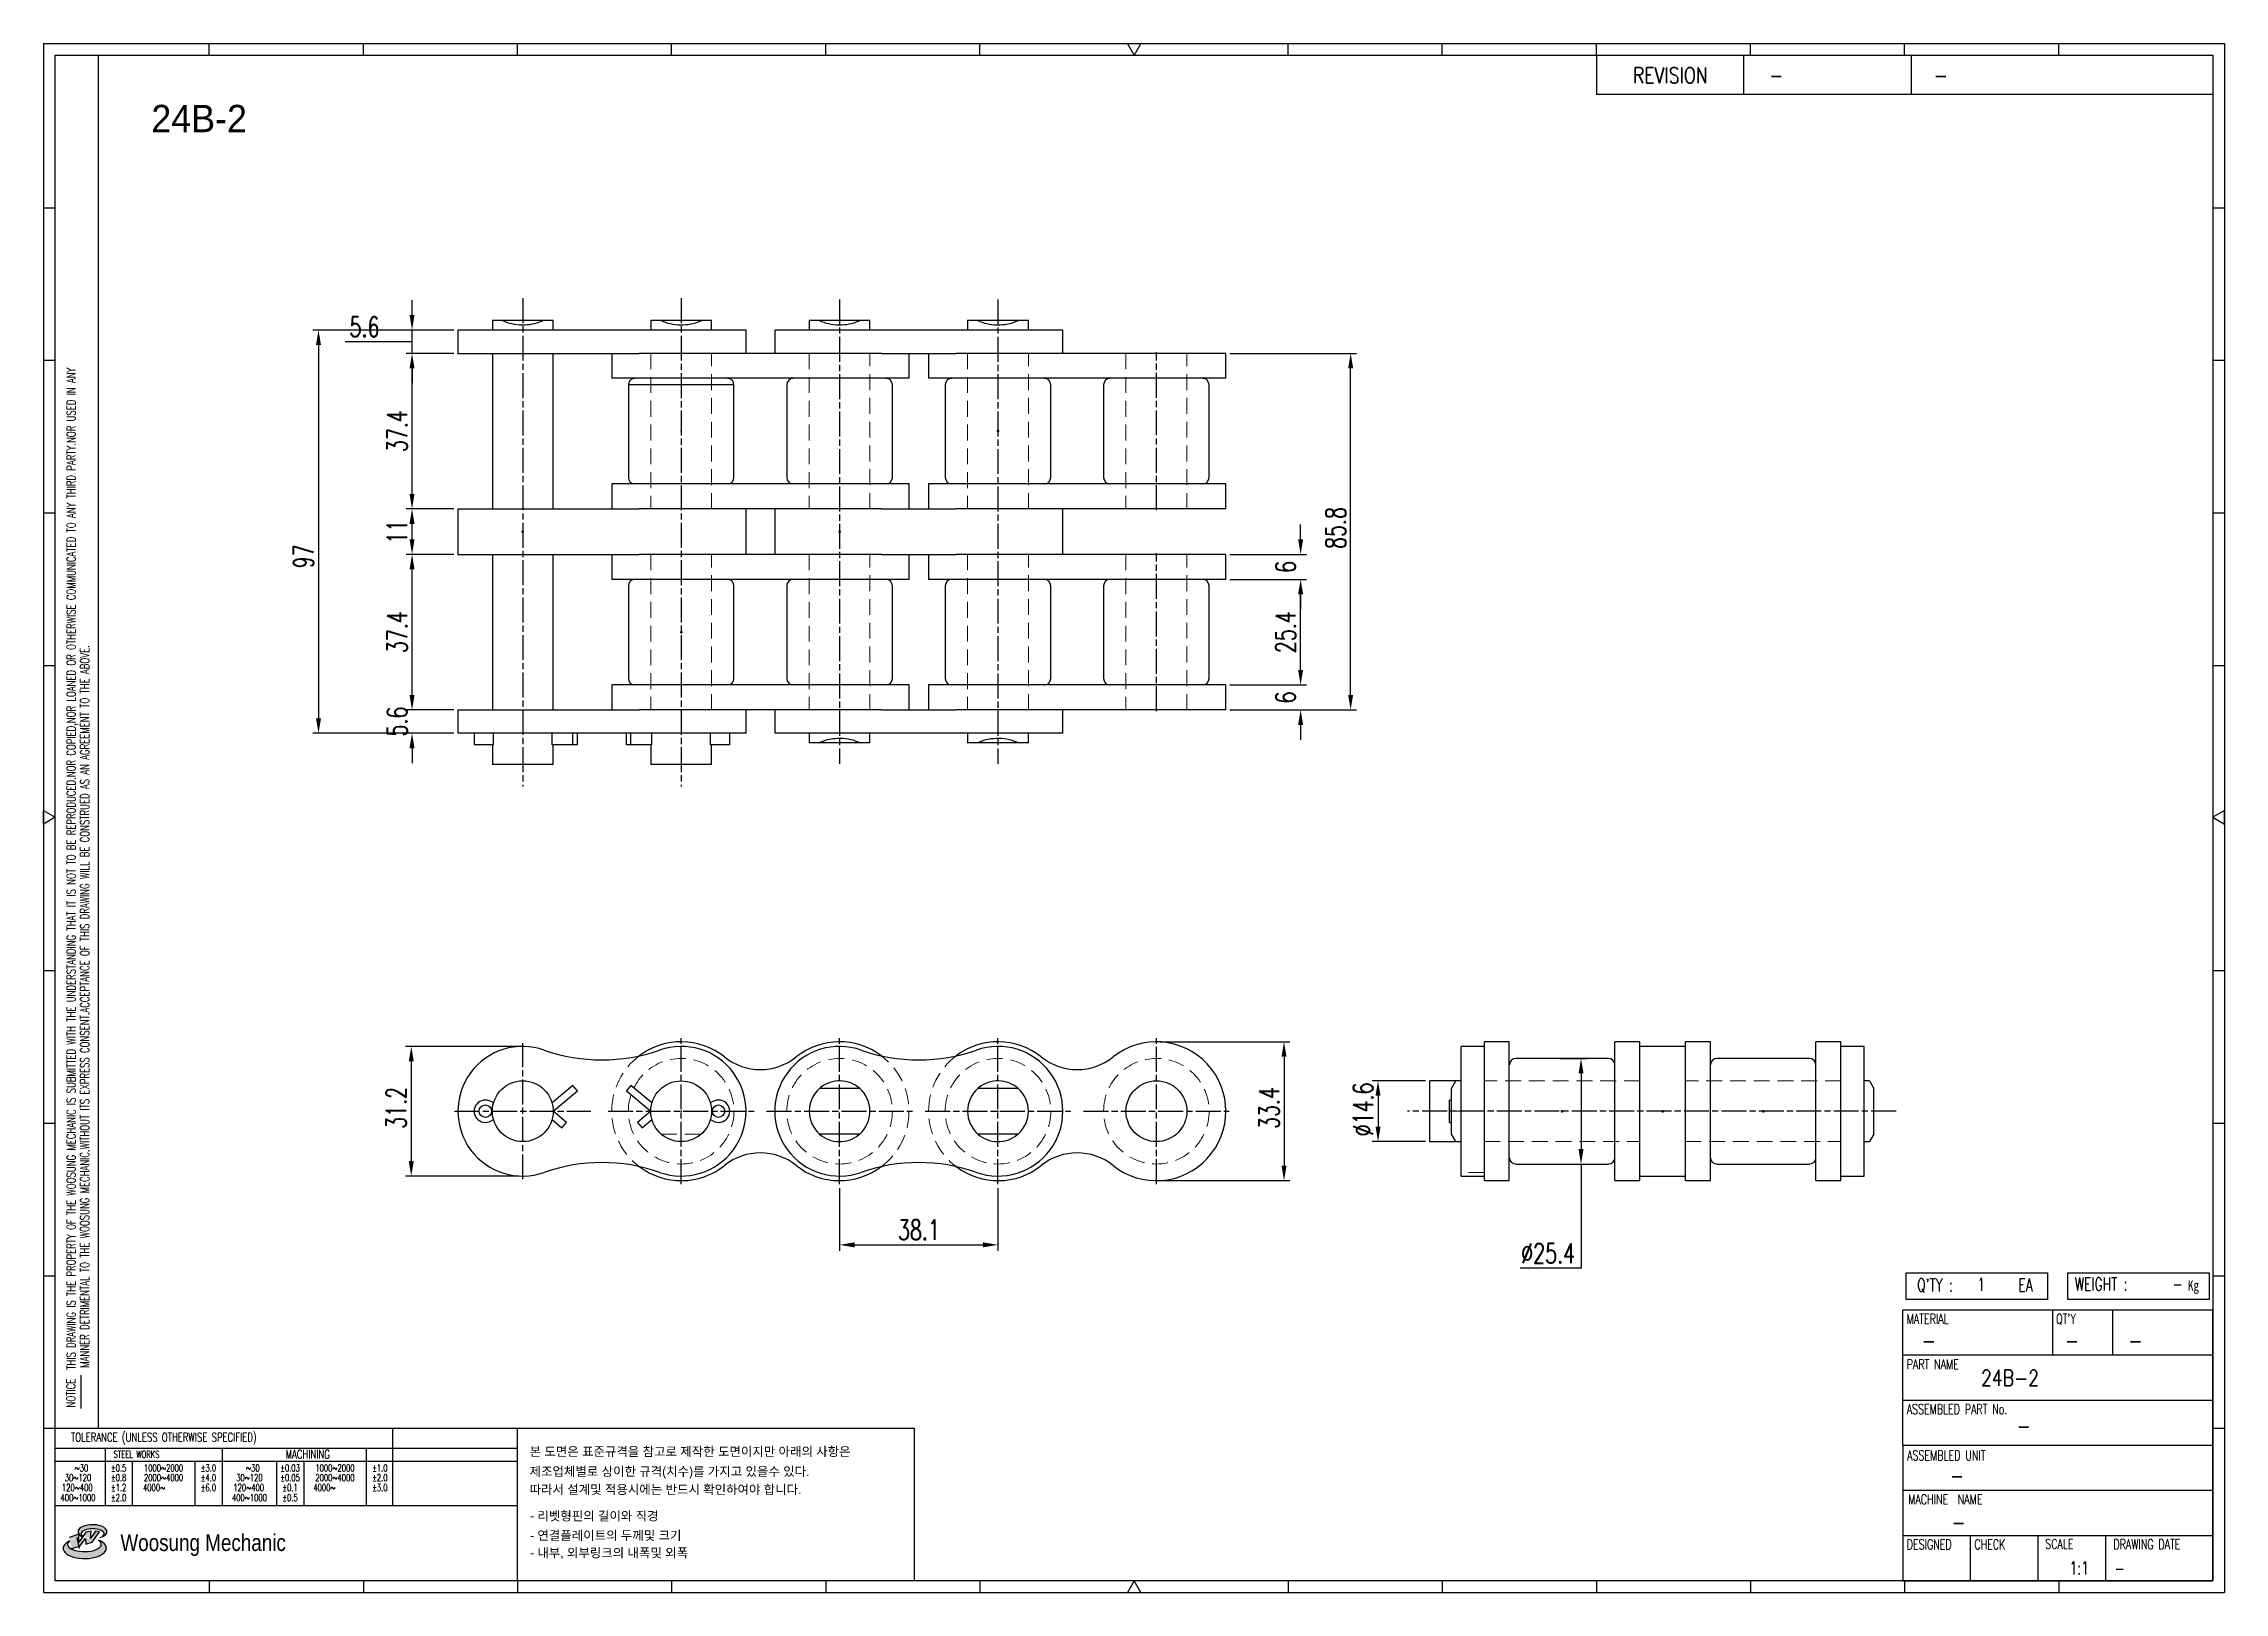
# Model space of a CAD drawing. Header units: millimetres. Extents: x 2039 to 2563, y -47 to 325.
import ezdxf
from ezdxf.enums import TextEntityAlignment as Align

# ---------------------------------------------------------------- set-up
doc = ezdxf.new("R2010")
doc.units = ezdxf.units.MM
doc.linetypes.add('AM_ISO08W050', pattern=[18, 12, -1.5, 3, -1.5])
doc.linetypes.add('HIDDEN', pattern=[9.525, 6.35, -3.175])
doc.layers.get('Defpoints').update_dxf_attribs({"color": 80})
for name, color, linetype, lineweight in [('2d ConnectionPoints', 7, 'Continuous', 50), ('CL1', 140, 'AM_ISO08W050', 25), ('HL3', 1, 'HIDDEN', 0)]:
    doc.layers.add(name, color=color, linetype=linetype, lineweight=lineweight)
for name, color, linetype in [('S-DIM', 40, 'Continuous'), ('TITLE', 7, 'Continuous'), ('도면레이아웃', 7, 'Continuous')]:
    doc.layers.add(name, color=color, linetype=linetype)
doc.styles.add('HAN', font='ROMANS.shx', dxfattribs={"width": 0.7, "bigfont": 'whgtxt.shx'})
doc.styles.add('HKD_ST2', font='romans.shx', dxfattribs={"width": 0.7, "height": 4, "bigfont": '@extfont2.shx'})
doc.styles.add('HSG', font='SIMPLEX.shx', dxfattribs={"width": 0.7, "bigfont": 'HSG.shx'})
doc.styles.add('MtXpl_', font='Gulim.ttf')
doc.styles.add('SLDTEXTSTYLE4', font='arial.ttf', dxfattribs={"width": 0.8})
doc.dimstyles.new('APP2.0', dxfattribs={"dimscale": 2, "dimtxt": 2.4, "dimasz": 1.8, "dimexe": 0.7, "dimexo": 0.5, "dimgap": 0.6, "dimtad": 1, "dimtoh": 1, "dimdec": 1, "dimrnd": 0.01, "dimzin": 9, "dimdsep": 46, "dimtxsty": 'HSG', "dimcen": 0, "dimclrd": 1, "dimclre": 1, "dimclrt": 256, "dimazin": 2, "dimtp": 1, "dimtm": 1, "dimtfac": 0.5, "dimtdec": 1, "dimtofl": 0, "dimtmove": 0, "dimatfit": 3, "dimfxl": 0, "dimtvp": 1, "dimtolj": 2, "dimlwd": -1, "dimlwe": -1, "dimarcsym": 0})

msp = doc.modelspace()

# ---------------------------------------------------------------- texts
at = {"color": 254, "style": 'MtXpl_'}
msp.add_text('24B-2', height=6.586, dxfattribs=at).set_placement((2064.59, 304.14))
at = {"style": 'HAN', "width": 0.8}
msp.add_text('24B-2', height=3.8, dxfattribs=at).set_placement((2504.67, 2.62))
at = {"color": 140, "style": 'MtXpl_'}
for s, p in [('본 도면은 표준규격을 참고로 제작한 도면이지만 아래의 사항은', (2155.56, -14.28)), ('제조업체별로 상이한 규격(치수)를 가지고 있을수 있다.', (2155.56, -19.06)), ('따라서 설계및 적용시에는 반드시 확인하여야 합니다.', (2155.56, -23.41)), ('- 리벳형핀의 길이와 직경', (2155.68, -29.78)), ('- 연결플레이트의 두께및 크기', (2155.68, -34.46)), ('- 내부, 외부링크의 내폭및 외폭', (2155.68, -38.65))]:
    msp.add_text(s, height=2.1952, dxfattribs=at).set_placement(p)

# ---------------------------------------------------------------- blocks, each defined once
blk = doc.blocks.new('MAST')
at = {"layer": '도면레이아웃'}
h = blk.add_hatch(color=10, dxfattribs=at)
h.paths.add_polyline_path([(1.544, 35.177), (1.554, 34.966), (1.779, 35.034), (2.054, 35.422), (1.908, 35.446), (1.728, 35.167), (1.741, 35.439), (1.547, 35.405), (1.292, 35.041), (1.295, 35.33), (0.943, 35.208), (1.03, 34.8), (1.336, 34.885)])
edge = h.paths.add_edge_path()
edge.add_ellipse((1.795, 35.421), major_axis=(-0.53, 0), ratio=0.487785, start_angle=122.36065, end_angle=403.39574)
edge.add_line((1.411, 35.244), (1.419, 35.261))
edge.add_ellipse((1.798, 35.344), major_axis=(-0.423, 0), ratio=0.444396, start_angle=131.58977, end_angle=386.19408, ccw=False)
edge = h.paths.add_edge_path()
edge.add_ellipse((1.512, 34.815), major_axis=(-0.793, 0), ratio=0.480113, start_angle=314.67633, end_angle=590.85213)
edge.add_ellipse((1.501, 34.958), major_axis=(-0.62, 0), ratio=0.43311, start_angle=331.7024, end_angle=574.42495, ccw=False)
at = {"color": 140}
for p, q in [((0, 90.118), (80.15, 90.118)), ((0, 90.118), (0, 33.191)), ((80.15, 90.118), (80.15, 33.191)), ((57.068, 89.693), (57.068, 88.246)), ((62.47, 89.693), (62.47, 88.246)), ((68.635, 89.693), (68.635, 88.246)), ((79.725, 88.246), (57.068, 88.246)), ((68.449, 43.961), (68.449, 44.936)), ((68.449, 44.936), (73.654, 44.936)), ((73.654, 44.936), (73.654, 43.961)), ((74.39, 43.961), (74.39, 44.936)), ((74.39, 44.936), (79.595, 44.936)), ((79.595, 44.936), (79.595, 43.961)), ((68.336, 38.59), (68.336, 43.563)), ((79.725, 43.563), (68.336, 43.563)), ((73.654, 43.961), (68.449, 43.961)), ((73.827, 43.563), (73.827, 41.905)), ((79.595, 43.961), (74.39, 43.961)), ((76.037, 43.563), (76.037, 41.905)), ((79.725, 38.59), (79.725, 43.563)), ((79.725, 41.905), (68.336, 41.905)), ((79.725, 40.248), (68.336, 40.248)), ((68.336, 38.59), (68.336, 33.616)), ((79.725, 38.59), (68.336, 38.59)), ((79.725, 33.616), (79.725, 38.59)), ((79.725, 36.932), (68.336, 36.932)), ((79.725, 35.274), (68.336, 35.274)), ((70.822, 33.616), (70.822, 35.274)), ((73.309, 33.616), (73.309, 35.274)), ((75.796, 33.616), (75.796, 35.274)), ((0, 33.191), (80.15, 33.191)), ((68.336, 33.616), (79.725, 33.616))]:
    blk.add_line(p, q, dxfattribs=at)
for p, q in [((6.089, 89.693), (6.089, 90.118)), ((11.753, 89.693), (11.753, 90.118)), ((17.418, 89.693), (17.418, 90.118)), ((23.082, 89.693), (23.082, 90.118)), ((28.746, 89.693), (28.746, 90.118)), ((34.411, 89.693), (34.411, 90.118)), ((45.739, 89.693), (45.739, 90.118)), ((51.404, 89.693), (51.404, 90.118)), ((57.068, 89.693), (57.068, 90.118)), ((62.732, 89.693), (62.732, 90.118)), ((68.397, 89.693), (68.397, 90.118)), ((74.061, 89.693), (74.061, 90.118)), ((0, 84.085), (0.425, 84.085)), ((79.725, 84.085), (80.15, 84.085)), ((0, 78.478), (0.425, 78.478)), ((79.725, 78.478), (80.15, 78.478)), ((0, 72.87), (0.425, 72.87)), ((79.725, 72.87), (80.15, 72.87)), ((0, 67.262), (0.425, 67.262)), ((79.725, 67.262), (80.15, 67.262)), ((0, 56.047), (0.425, 56.047)), ((79.725, 56.047), (80.15, 56.047)), ((0, 50.439), (0.425, 50.439)), ((79.725, 50.439), (80.15, 50.439)), ((0, 44.832), (0.425, 44.832)), ((79.725, 44.832), (80.15, 44.832)), ((1.377, 39.947), (1.377, 41.174)), ((0, 39.224), (0.425, 39.224)), ((79.725, 39.224), (80.15, 39.224)), ((6.089, 33.616), (6.089, 33.191)), ((11.753, 33.616), (11.753, 33.191)), ((17.418, 33.616), (17.418, 33.191)), ((23.082, 33.616), (23.082, 33.191)), ((28.746, 33.616), (28.746, 33.191)), ((34.411, 33.616), (34.411, 33.191)), ((45.739, 33.616), (45.739, 33.191)), ((51.404, 33.616), (51.404, 33.191)), ((57.068, 33.616), (57.068, 33.191)), ((62.732, 33.616), (62.732, 33.191)), ((68.397, 33.616), (68.397, 33.191)), ((74.061, 33.616), (74.061, 33.191))]:
    blk.add_line(p, q)
at = {"color": 2}
for p, q in [((2.017, 39.224), (2.017, 89.693)), ((0.425, 39.224), (17.418, 39.224)), ((0.425, 38.487), (17.418, 38.487)), ((2.257, 38.487), (2.257, 36.382)), ((6.557, 38.5), (6.557, 36.382)), ((11.857, 38.487), (11.857, 36.382)), ((12.816, 39.224), (12.816, 36.382)), ((17.418, 33.616), (17.418, 39.224)), ((0.425, 38.012), (17.418, 38.012)), ((3.257, 38.012), (3.257, 36.382)), ((5.557, 38.012), (5.557, 36.382)), ((8.557, 38.012), (8.557, 36.382)), ((9.557, 38.026), (9.557, 36.382)), ((0.425, 36.382), (17.418, 36.382))]:
    blk.add_line(p, q, dxfattribs=at)
for points in [[(40.075, 89.693), (39.83, 90.118), (40.32, 90.118)], [(0.425, 61.679), (0, 61.433), (0, 61.924)], [(79.725, 61.679), (80.15, 61.433), (80.15, 61.924)], [(40.075, 33.616), (39.83, 33.191), (40.32, 33.191)]]:
    blk.add_lwpolyline(points, close=True)
at = {"color": 140}
blk.add_lwpolyline([(0.425, 89.693), (79.725, 89.693), (79.725, 33.616), (0.425, 33.616)], close=True, dxfattribs=at)
at = {"layer": '도면레이아웃'}
for p, q in [((1.295, 35.33), (0.943, 35.208)), ((1.547, 35.405), (1.292, 35.041)), ((1.292, 35.041), (1.295, 35.33)), ((1.741, 35.439), (1.547, 35.405)), ((1.908, 35.446), (1.728, 35.167)), ((1.728, 35.167), (1.741, 35.439)), ((1.779, 35.034), (2.054, 35.422)), ((2.054, 35.422), (1.908, 35.446)), ((1.03, 34.8), (1.336, 34.885)), ((1.224, 35.208), (1.311, 34.8)), ((1.224, 35.208), (1.224, 35.208)), ((1.336, 34.885), (1.544, 35.177)), ((1.419, 35.261), (1.411, 35.244)), ((1.544, 35.177), (1.554, 34.966)), ((1.554, 34.966), (1.779, 35.034))]:
    blk.add_line(p, q, dxfattribs=at)
for centre, major_axis, ratio, start_param, end_param in [((1.795, 35.421), (-0.53, 0), 0.487785, 2.135596, 7.040584), ((1.798, 35.344), (-0.423, 0), 0.444396, 2.296675, 6.740358), ((1.512, 34.815), (-0.793, 0), 0.480113, 5.492138, 10.312315), ((1.501, 34.958), (-0.62, 0), 0.43311, 5.789299, 10.025607)]:
    blk.add_ellipse(centre, major_axis=major_axis, ratio=ratio, start_param=start_param, end_param=end_param, dxfattribs=at)
for s, height, style, width, p in [('REVISION', 0.5806, 'HAN', 0.8, (58.415, 88.664)), ('-', 0.581, 'HAN', 0.8, (63.426, 88.664)), ('-', 0.581, 'HAN', 0.8, (69.468, 88.664)), ("Q'TY : ", 0.4746, 'HKD_ST2', 0.7, (68.857, 44.253)), ('1', 0.475, 'HKD_ST2', 0.7, (71.071, 44.275)), ('EA', 0.4746, 'HKD_ST2', 0.7, (72.578, 44.253)), ('WEIGHT : ', 0.4746, 'HKD_ST2', 0.7, (74.65, 44.286)), ('-', 0.581, 'HAN', 0.8, (69.029, 42.157)), ('-', 0.581, 'HAN', 0.8, (74.289, 42.157)), ('-', 0.581, 'HAN', 0.8, (76.623, 42.157)), ('-', 0.581, 'HAN', 0.8, (72.515, 39.013)), ('-', 0.581, 'HAN', 0.8, (70.067, 37.189)), ('-', 0.581, 'HAN', 0.8, (70.126, 35.48)), ('1:1', 0.4746, 'HKD_ST2', 0.7, (74.458, 33.848)), ('-', 0.475, 'HKD_ST2', 0.7, (76.112, 33.837))]:
    blk.add_text(s, height=height, dxfattribs=dict(style=style, width=width)).set_placement(p)
at = {"color": 6, "style": 'HKD_ST2', "width": 0.7}
for s, p in [(' THIS DRAWING IS THE PROPERTY OF THE WOOSUNG MECHANIC IS SUBMITTED WITH THE UNDERSTANDING THAT IT IS NOT TO BE REPRODUCED.NOR COPIED,NOR LOANED OR OTHERWISE COMMUNICATED TO ANY THIRD PARTY.NOR USED IN ANY', (1.173, 41.217)), ('MANNER DETRIMENTAL TO THE WOOSUNG MECHANIC.WITHOUT ITS EXPRESS CONSENT.ACCEPTANCE OF THIS DRAWING WILL BE CONSTRUED AS AN AGREEMENT TO THE ABOVE.', (1.672, 41.447))]:
    blk.add_text(s, height=0.326266, rotation=90, dxfattribs=at).set_placement(p)
at = {"style": 'HKD_ST2', "width": 0.7}
blk.add_text('-', height=0.475, dxfattribs=at).set_placement((78.613, 44.286), align=Align.RIGHT)
at = {"color": 254, "style": 'HKD_ST2', "width": 0.7}
for s, height, p in [('MATERIAL', 0.3651, (68.474, 43.425)), ("QT'Y", 0.3651, (73.965, 43.425)), ('PART NAME', 0.3651, (68.474, 41.756)), ('ASSEMBLED PART No.', 0.36511, (68.474, 40.109)), ('ASSEMBLED UNIT', 0.36511, (68.49, 38.408)), ('MACHINE  NAME', 0.36511, (68.532, 36.794)), ('DESIGNED', 0.3651, (68.474, 35.136)), ('CHECK', 0.3651, (70.961, 35.136)), ('SCALE', 0.3651, (73.566, 35.153)), ('DRAWING DATE', 0.36511, (76.071, 35.141))]:
    blk.add_text(s, height=height, dxfattribs=at).set_placement(p, align=Align.TOP_LEFT)
at = {"style": 'HKD_ST2', "width": 0.7}
blk.add_text('NOTICE', height=0.3263, rotation=90, dxfattribs=at).set_placement((1.163, 39.988))
blk.add_text('TOLERANCE (UNLESS OTHERWISE SPECIFIED)', height=0.32627, dxfattribs=at).set_placement((4.417, 38.896), align=Align.MIDDLE_CENTER)
at = {"color": 4, "style": 'HKD_ST2', "width": 0.7}
for s, height, p in [('%%12630', 0.261, (1.389, 37.762)), ('1000%%1262000', 0.26101, (4.407, 37.762)), ('%%12630', 0.261, (7.689, 37.762)), ('1000%%1262000', 0.26101, (10.707, 37.762)), ('120%%126400', 0.26101, (1.237, 37.045)), ('30%%126120', 0.261, (1.263, 37.411)), ('4000%%126', 0.261, (4.061, 37.045)), ('2000%%1264000', 0.26101, (4.407, 37.411)), ('120%%126400', 0.26101, (7.537, 37.045)), ('30%%126120', 0.261, (7.563, 37.411)), ('4000%%126', 0.261, (10.321, 37.045)), ('2000%%1264000', 0.26101, (10.707, 37.411)), ('400%%1261000', 0.26101, (1.263, 36.67)), ('400%%1261000', 0.26101, (7.563, 36.67))]:
    blk.add_text(s, height=height, dxfattribs=at).set_placement(p, align=Align.MIDDLE_CENTER)
for s, height, p in [('%%P0.5', 0.261, (2.757, 37.762)), ('STEEL WORKS', 0.26101, (3.416, 38.268)), ('%%P3.0', 0.261, (6.057, 37.762)), ('%%P0.03', 0.261, (9.057, 37.762)), ('MACHINING', 0.3263, (9.707, 38.27)), ('%%P1.0', 0.261, (12.357, 37.762)), ('%%P0.8', 0.261, (2.757, 37.411)), ('%%P1.2', 0.261, (2.757, 37.045)), ('%%P4.0', 0.261, (6.057, 37.411)), ('%%P6.0', 0.261, (6.057, 37.045)), ('%%P0.05', 0.261, (9.057, 37.411)), ('%%P0.1', 0.261, (9.057, 37.045)), ('%%P2.0', 0.261, (12.357, 37.411)), ('%%P3.0', 0.261, (12.357, 37.045)), ('%%P2.0', 0.261, (2.757, 36.67)), ('%%P0.5', 0.261, (9.057, 36.67))]:
    blk.add_text(s, height=height, dxfattribs=at).set_placement(p, align=Align.MIDDLE)
at = {"color": 1, "style": 'SLDTEXTSTYLE4', "width": 0.8}
blk.add_text('Woosung Mechanic', height=0.61957, dxfattribs=at).set_placement((2.822, 34.711))
at = {"layer": 'TITLE', "width": 0.8}
blk.add_text('Kg', height=0.3789, dxfattribs=at).set_placement((78.807, 44.286))
blk = doc.blocks.new('*D2')
at = {"layer": 'Defpoints', "color": 0, "transparency": 16777216}
for p in [(2127.29, 165.19), (2138.32, 165.19), (2138.32, 159.59)]:
    blk.add_point(p, dxfattribs=at)
at = {"layer": 'S-DIM', "color": 1, "transparency": 16777216}
for p, q in [((2127.29, 168.79), (2127.29, 172.39)), ((2137.32, 165.19), (2125.89, 165.19)), ((2137.32, 159.59), (2125.89, 159.59)), ((2127.29, 155.99), (2127.29, 152.39))]:
    blk.add_line(p, q, dxfattribs=at)
for points in [[(2126.69, 168.79), (2127.89, 168.79), (2127.29, 165.19)], [(2126.69, 155.99), (2127.89, 155.99), (2127.29, 159.59)]]:
    blk.add_solid(points, dxfattribs=at)
at = {"layer": 'S-DIM', "transparency": 16777216, "insert": (2123.69, 162.39), "char_height": 4.8, "attachment_point": 5, "rotation": 90, "style": 'HSG'}
blk.add_mtext('\\A2;5.6', dxfattribs=at)
blk = doc.blocks.new('*D3')
at = {"layer": 'Defpoints', "color": 0, "transparency": 16777216}
for p in [(2127.29, 202.59), (2138.32, 202.59), (2138.32, 165.19)]:
    blk.add_point(p, dxfattribs=at)
at = {"layer": 'S-DIM', "color": 1, "transparency": 16777216}
for p, q in [((2137.32, 202.59), (2125.89, 202.59)), ((2127.29, 168.79), (2127.29, 198.99)), ((2137.32, 165.19), (2125.89, 165.19))]:
    blk.add_line(p, q, dxfattribs=at)
for points in [[(2126.69, 198.99), (2127.89, 198.99), (2127.29, 202.59)], [(2126.69, 168.79), (2127.89, 168.79), (2127.29, 165.19)]]:
    blk.add_solid(points, dxfattribs=at)
at = {"layer": 'S-DIM', "transparency": 16777216, "insert": (2123.69, 183.89), "char_height": 4.8, "attachment_point": 5, "rotation": 90, "style": 'HSG'}
blk.add_mtext('\\A2;37.4', dxfattribs=at)
blk = doc.blocks.new('*D4')
at = {"layer": 'Defpoints', "color": 0, "transparency": 16777216}
for p in [(2127.29, 213.55), (2138.32, 213.55), (2138.32, 202.59)]:
    blk.add_point(p, dxfattribs=at)
at = {"layer": 'S-DIM', "color": 1, "transparency": 16777216}
for p, q in [((2137.32, 213.55), (2125.89, 213.55)), ((2127.29, 206.19), (2127.29, 209.95)), ((2137.32, 202.59), (2125.89, 202.59))]:
    blk.add_line(p, q, dxfattribs=at)
for points in [[(2126.69, 209.95), (2127.89, 209.95), (2127.29, 213.55)], [(2126.69, 206.19), (2127.89, 206.19), (2127.29, 202.59)]]:
    blk.add_solid(points, dxfattribs=at)
at = {"layer": 'S-DIM', "transparency": 16777216, "insert": (2123.69, 208.07), "char_height": 4.8, "attachment_point": 5, "rotation": 90, "style": 'HSG'}
blk.add_mtext('\\A2;11', dxfattribs=at)
blk = doc.blocks.new('*D5')
at = {"layer": 'Defpoints', "color": 0, "transparency": 16777216}
for p in [(2127.29, 250.95), (2138.32, 250.95), (2138.32, 213.55)]:
    blk.add_point(p, dxfattribs=at)
at = {"layer": 'S-DIM', "color": 1, "transparency": 16777216}
for p, q in [((2137.32, 250.95), (2125.89, 250.95)), ((2127.29, 217.15), (2127.29, 247.35)), ((2137.32, 213.55), (2125.89, 213.55))]:
    blk.add_line(p, q, dxfattribs=at)
for points in [[(2126.69, 247.35), (2127.89, 247.35), (2127.29, 250.95)], [(2126.69, 217.15), (2127.89, 217.15), (2127.29, 213.55)]]:
    blk.add_solid(points, dxfattribs=at)
at = {"layer": 'S-DIM', "transparency": 16777216, "insert": (2123.69, 232.25), "char_height": 4.8, "attachment_point": 5, "rotation": 90, "style": 'HSG'}
blk.add_mtext('\\A2;37.4', dxfattribs=at)
blk = doc.blocks.new('*D6')
at = {"layer": 'Defpoints', "color": 0, "transparency": 16777216}
for p in [(2127.29, 256.55), (2138.32, 256.55), (2138.32, 250.95)]:
    blk.add_point(p, dxfattribs=at)
at = {"layer": 'S-DIM', "color": 1, "transparency": 16777216}
for p, q in [((2127.29, 260.15), (2127.29, 263.75)), ((2120.49, 253.75), (2111.21, 253.75)), ((2127.29, 253.75), (2120.49, 253.75)), ((2137.32, 256.55), (2125.89, 256.55)), ((2127.29, 250.95), (2127.29, 256.55)), ((2137.32, 250.95), (2125.89, 250.95)), ((2127.29, 247.35), (2127.29, 243.75))]:
    blk.add_line(p, q, dxfattribs=at)
for points in [[(2126.69, 260.15), (2127.89, 260.15), (2127.29, 256.55)], [(2126.69, 247.35), (2127.89, 247.35), (2127.29, 250.95)]]:
    blk.add_solid(points, dxfattribs=at)
at = {"layer": 'S-DIM', "transparency": 16777216, "insert": (2115.85, 257.35), "char_height": 4.8, "attachment_point": 5, "style": 'HSG'}
blk.add_mtext('\\A2;5.6', dxfattribs=at)
blk = doc.blocks.new('*D7')
at = {"layer": 'Defpoints', "color": 0, "transparency": 16777216}
for p in [(2138.32, 256.55), (2104.79, 159.59), (2138.32, 159.59)]:
    blk.add_point(p, dxfattribs=at)
at = {"layer": 'S-DIM', "color": 1, "transparency": 16777216}
for p, q in [((2137.32, 256.55), (2103.39, 256.55)), ((2104.79, 252.95), (2104.79, 163.19)), ((2137.32, 159.59), (2103.39, 159.59))]:
    blk.add_line(p, q, dxfattribs=at)
for points in [[(2104.19, 252.95), (2105.39, 252.95), (2104.79, 256.55)], [(2104.19, 163.19), (2105.39, 163.19), (2104.79, 159.59)]]:
    blk.add_solid(points, dxfattribs=at)
at = {"layer": 'S-DIM', "transparency": 16777216, "insert": (2101.19, 202.12), "char_height": 4.8, "attachment_point": 5, "rotation": 90, "style": 'HSG'}
blk.add_mtext('\\A2;97', dxfattribs=at)
blk = doc.blocks.new('*D8')
at = {"layer": 'Defpoints', "color": 0, "transparency": 16777216}
for p in [(2323.02, 171.19), (2341.01, 171.19), (2323.02, 165.19)]:
    blk.add_point(p, dxfattribs=at)
at = {"layer": 'S-DIM', "color": 1, "transparency": 16777216}
for p, q in [((2341.01, 174.79), (2341.01, 178.39)), ((2324.02, 171.19), (2342.41, 171.19)), ((2324.02, 165.19), (2342.41, 165.19)), ((2341.01, 161.59), (2341.01, 157.99))]:
    blk.add_line(p, q, dxfattribs=at)
for points in [[(2340.41, 174.79), (2341.61, 174.79), (2341.01, 171.19)], [(2340.41, 161.59), (2341.61, 161.59), (2341.01, 165.19)]]:
    blk.add_solid(points, dxfattribs=at)
at = {"layer": 'S-DIM', "transparency": 16777216, "insert": (2337.41, 168.19), "char_height": 4.8, "attachment_point": 5, "rotation": 90, "style": 'HSG'}
blk.add_mtext('\\A2;6', dxfattribs=at)
blk = doc.blocks.new('*D9')
at = {"layer": 'Defpoints', "color": 0, "transparency": 16777216}
for p in [(2323.02, 196.59), (2341.01, 196.59), (2323.02, 171.19)]:
    blk.add_point(p, dxfattribs=at)
at = {"layer": 'S-DIM', "color": 1, "transparency": 16777216}
for p, q in [((2324.02, 196.59), (2342.41, 196.59)), ((2341.01, 174.79), (2341.01, 192.99)), ((2324.02, 171.19), (2342.41, 171.19))]:
    blk.add_line(p, q, dxfattribs=at)
for points in [[(2340.41, 192.99), (2341.61, 192.99), (2341.01, 196.59)], [(2340.41, 174.79), (2341.61, 174.79), (2341.01, 171.19)]]:
    blk.add_solid(points, dxfattribs=at)
at = {"layer": 'S-DIM', "transparency": 16777216, "insert": (2337.41, 183.89), "char_height": 4.8, "attachment_point": 5, "rotation": 90, "style": 'HSG'}
blk.add_mtext('\\A2;25.4', dxfattribs=at)
blk = doc.blocks.new('*D10')
at = {"layer": 'Defpoints', "color": 0, "transparency": 16777216}
for p in [(2323.02, 202.59), (2341.01, 202.59), (2323.02, 196.59)]:
    blk.add_point(p, dxfattribs=at)
at = {"layer": 'S-DIM', "color": 1, "transparency": 16777216}
for p, q in [((2341.01, 206.19), (2341.01, 209.79)), ((2324.02, 202.59), (2342.41, 202.59)), ((2324.02, 196.59), (2342.41, 196.59)), ((2341.01, 192.99), (2341.01, 189.39))]:
    blk.add_line(p, q, dxfattribs=at)
for points in [[(2340.41, 206.19), (2341.61, 206.19), (2341.01, 202.59)], [(2340.41, 192.99), (2341.61, 192.99), (2341.01, 196.59)]]:
    blk.add_solid(points, dxfattribs=at)
at = {"layer": 'S-DIM', "transparency": 16777216, "insert": (2337.41, 199.59), "char_height": 4.8, "attachment_point": 5, "rotation": 90, "style": 'HSG'}
blk.add_mtext('\\A2;6', dxfattribs=at)
blk = doc.blocks.new('*D11')
at = {"layer": 'Defpoints', "color": 0, "transparency": 16777216}
for p in [(2323.02, 250.95), (2353.04, 250.95), (2323.02, 165.19)]:
    blk.add_point(p, dxfattribs=at)
at = {"layer": 'S-DIM', "color": 1, "transparency": 16777216}
for p, q in [((2324.02, 250.95), (2354.44, 250.95)), ((2353.04, 168.79), (2353.04, 247.35)), ((2324.02, 165.19), (2354.44, 165.19))]:
    blk.add_line(p, q, dxfattribs=at)
for points in [[(2352.44, 247.35), (2353.64, 247.35), (2353.04, 250.95)], [(2352.44, 168.79), (2353.64, 168.79), (2353.04, 165.19)]]:
    blk.add_solid(points, dxfattribs=at)
at = {"layer": 'S-DIM', "transparency": 16777216, "insert": (2349.44, 208.95), "char_height": 4.8, "attachment_point": 5, "rotation": 90, "style": 'HSG'}
blk.add_mtext('\\A2;85.8', dxfattribs=at)
blk = doc.blocks.new('*D12')
at = {"layer": 'Defpoints', "color": 0, "transparency": 16777216}
for p in [(2153.92, 84.26), (2127.1, 53.06), (2153.92, 53.06)]:
    blk.add_point(p, dxfattribs=at)
at = {"layer": 'S-DIM', "color": 1, "transparency": 16777216}
for p, q in [((2152.92, 84.26), (2125.7, 84.26)), ((2127.1, 80.66), (2127.1, 56.66)), ((2152.92, 53.06), (2125.7, 53.06))]:
    blk.add_line(p, q, dxfattribs=at)
for points in [[(2126.5, 80.66), (2127.7, 80.66), (2127.1, 84.26)], [(2126.5, 56.66), (2127.7, 56.66), (2127.1, 53.06)]]:
    blk.add_solid(points, dxfattribs=at)
at = {"layer": 'S-DIM', "transparency": 16777216, "insert": (2123.5, 69.45), "char_height": 4.8, "attachment_point": 5, "rotation": 90, "style": 'HSG'}
blk.add_mtext('\\A2;31.2', dxfattribs=at)
blk = doc.blocks.new('*D13')
at = {"layer": 'Defpoints', "color": 0, "transparency": 16777216}
for p in [(2306.32, 85.36), (2306.32, 51.96), (2337.02, 51.96)]:
    blk.add_point(p, dxfattribs=at)
at = {"layer": 'S-DIM', "color": 1, "transparency": 16777216}
for p, q in [((2307.32, 85.36), (2338.42, 85.36)), ((2337.02, 81.76), (2337.02, 55.56)), ((2307.32, 51.96), (2338.42, 51.96))]:
    blk.add_line(p, q, dxfattribs=at)
for points in [[(2336.42, 81.76), (2337.62, 81.76), (2337.02, 85.36)], [(2336.42, 55.56), (2337.62, 55.56), (2337.02, 51.96)]]:
    blk.add_solid(points, dxfattribs=at)
at = {"layer": 'S-DIM', "transparency": 16777216, "insert": (2333.42, 69.42), "char_height": 4.8, "attachment_point": 5, "rotation": 90, "style": 'HSG'}
blk.add_mtext('\\A2;33.4', dxfattribs=at)
blk = doc.blocks.new('*D14')
at = {"layer": 'Defpoints', "color": 0, "transparency": 16777216}
for p in [(2230.12, 51.13), (2268.22, 51.13), (2268.22, 36.52)]:
    blk.add_point(p, dxfattribs=at)
at = {"layer": 'S-DIM', "color": 1, "transparency": 16777216}
for p, q in [((2230.12, 50.13), (2230.12, 35.12)), ((2268.22, 50.13), (2268.22, 35.12)), ((2233.72, 36.52), (2264.62, 36.52))]:
    blk.add_line(p, q, dxfattribs=at)
for points in [[(2233.72, 37.12), (2233.72, 35.92), (2230.12, 36.52)], [(2264.62, 37.12), (2264.62, 35.92), (2268.22, 36.52)]]:
    blk.add_solid(points, dxfattribs=at)
at = {"layer": 'S-DIM', "transparency": 16777216, "insert": (2249.2, 40.12), "char_height": 4.8, "attachment_point": 5, "style": 'HSG'}
blk.add_mtext('\\A2;38.1', dxfattribs=at)
blk = doc.blocks.new('*D15')
at = {"layer": 'Defpoints', "color": 0, "transparency": 16777216}
for p in [(2372.08, 75.98), (2359.63, 61.35), (2372.08, 61.35)]:
    blk.add_point(p, dxfattribs=at)
at = {"layer": 'S-DIM', "color": 1, "transparency": 16777216}
for p, q in [((2371.08, 75.98), (2358.23, 75.98)), ((2359.63, 72.38), (2359.63, 64.95)), ((2371.08, 61.35), (2358.23, 61.35))]:
    blk.add_line(p, q, dxfattribs=at)
for points in [[(2359.03, 72.38), (2360.23, 72.38), (2359.63, 75.98)], [(2359.03, 64.95), (2360.23, 64.95), (2359.63, 61.35)]]:
    blk.add_solid(points, dxfattribs=at)
at = {"layer": 'S-DIM', "transparency": 16777216, "insert": (2356.03, 69.1), "char_height": 4.8, "attachment_point": 5, "rotation": 90, "style": 'HSG'}
blk.add_mtext('\\A2;%%c14.6', dxfattribs=at)
blk = doc.blocks.new('*D16')
at = {"layer": 'Defpoints', "color": 0, "transparency": 16777216}
for p in [(2402.51, 81.36), (2402.51, 55.96), (2408.45, 55.96)]:
    blk.add_point(p, dxfattribs=at)
at = {"layer": 'S-DIM', "color": 1, "transparency": 16777216}
for p, q in [((2403.51, 81.36), (2409.85, 81.36)), ((2408.45, 77.76), (2408.45, 59.56)), ((2403.51, 55.96), (2409.85, 55.96)), ((2408.45, 55.96), (2408.45, 30.88)), ((2408.45, 30.88), (2393.81, 30.88))]:
    blk.add_line(p, q, dxfattribs=at)
for points in [[(2407.85, 77.76), (2409.05, 77.76), (2408.45, 81.36)], [(2407.85, 59.56), (2409.05, 59.56), (2408.45, 55.96)]]:
    blk.add_solid(points, dxfattribs=at)
at = {"layer": 'S-DIM', "transparency": 16777216, "insert": (2400.53, 34.48), "char_height": 4.8, "attachment_point": 5, "style": 'HSG'}
blk.add_mtext('\\A2;%%c25.4', dxfattribs=at)

# ---------------------------------------------------------------- dimensions: what is measured, and where the dimension line sits
at = {"layer": 'S-DIM'}
for base, p1, p2, picture, middle in [((2127.29, 256.55), (2138.32, 250.95), (2138.32, 256.55), '*D6', (2119.29, 257.35)), ((2127.29, 250.95), (2138.32, 213.55), (2138.32, 250.95), '*D5', (2123.69, 232.25)), ((2127.29, 213.55), (2138.32, 202.59), (2138.32, 213.55), '*D4', (2123.69, 208.07)), ((2341.01, 202.59), (2323.02, 196.59), (2323.02, 202.59), '*D10', (2337.41, 199.59)), ((2127.29, 202.59), (2138.32, 165.19), (2138.32, 202.59), '*D3', (2123.69, 183.89)), ((2341.01, 196.59), (2323.02, 171.19), (2323.02, 196.59), '*D9', (2337.41, 183.89))]:
    dim = msp.add_linear_dim(base=base, p1=p1, p2=p2, angle=90, dimstyle='APP2.0', override={"dimtmove": 1}, dxfattribs=at)
    dim.commit()
    dim.dimension.update_dxf_attribs({"geometry": picture, "text_midpoint": middle})
for base, p1, p2, picture, middle in [((2104.79, 159.59), (2138.32, 256.55), (2138.32, 159.59), '*D7', (2104.79, 202.12)), ((2353.04, 250.95), (2323.02, 165.19), (2323.02, 250.95), '*D11', (2353.04, 208.95)), ((2341.01, 171.19), (2323.02, 165.19), (2323.02, 171.19), '*D8', (2341.01, 168.19)), ((2127.29, 165.19), (2138.32, 159.59), (2138.32, 165.19), '*D2', (2127.29, 162.39)), ((2127.1, 53.06), (2153.92, 84.26), (2153.92, 53.06), '*D12', (2127.1, 69.45)), ((2337.02, 51.96), (2306.32, 85.36), (2306.32, 51.96), '*D13', (2337.02, 69.42))]:
    dim = msp.add_linear_dim(base=base, p1=p1, p2=p2, angle=90, dimstyle='APP2.0', dxfattribs=at)
    dim.commit()
    dim.dimension.update_dxf_attribs({"geometry": picture, "text_midpoint": middle, "dimtype": 128})
for base, p1, p2, picture, middle in [((2408.45, 55.96), (2402.51, 81.36), (2402.51, 55.96), '*D16', (2400.53, 30.88)), ((2359.63, 61.35), (2372.08, 75.98), (2372.08, 61.35), '*D15', (2359.63, 69.1))]:
    dim = msp.add_linear_dim(base=base, p1=p1, p2=p2, angle=90, text='%%c<>', dimstyle='APP2.0', dxfattribs=at)
    dim.commit()
    dim.dimension.update_dxf_attribs({"geometry": picture, "text_midpoint": middle, "dimtype": 128})
dim = msp.add_linear_dim(base=(2268.22, 36.52), p1=(2230.12, 51.13), p2=(2268.22, 51.13), dimstyle='APP2.0', dxfattribs=at)
dim.commit()
dim.dimension.update_dxf_attribs({"geometry": '*D14', "text_midpoint": (2249.2, 36.52), "dimtype": 128})

# ---------------------------------------------------------------- linework, layer by layer
for p, q in [((2161.23, 258.87), (2146.6, 258.87)), ((2146.6, 258.87), (2146.6, 256.55)), ((2149.08, 258.87), (2149.58, 258.63)), ((2149.58, 258.63), (2150.11, 258.43)), ((2150.11, 258.43), (2150.67, 258.25)), ((2150.67, 258.25), (2151.25, 258.1)), ((2151.25, 258.1), (2151.85, 257.98)), ((2151.85, 257.98), (2152.47, 257.89)), ((2152.47, 257.89), (2153.1, 257.84)), ((2153.1, 257.84), (2153.74, 257.81)), ((2153.74, 257.81), (2154.38, 257.82)), ((2154.38, 257.82), (2155.01, 257.86)), ((2155.01, 257.86), (2155.64, 257.93)), ((2155.64, 257.93), (2156.25, 258.03)), ((2156.25, 258.03), (2156.85, 258.16)), ((2156.85, 258.16), (2157.42, 258.32)), ((2157.42, 258.32), (2157.97, 258.51)), ((2157.97, 258.51), (2158.48, 258.73)), ((2158.48, 258.73), (2158.76, 258.87)), ((2161.23, 256.55), (2161.23, 258.87)), ((2199.33, 258.87), (2184.7, 258.87)), ((2184.7, 258.87), (2184.7, 256.55)), ((2187.18, 258.87), (2187.68, 258.63)), ((2187.68, 258.63), (2188.21, 258.43)), ((2188.21, 258.43), (2188.77, 258.25)), ((2188.77, 258.25), (2189.35, 258.1)), ((2189.35, 258.1), (2189.95, 257.98)), ((2189.95, 257.98), (2190.57, 257.89)), ((2190.57, 257.89), (2191.2, 257.84)), ((2191.2, 257.84), (2191.84, 257.81)), ((2191.84, 257.81), (2192.48, 257.82)), ((2192.48, 257.82), (2193.11, 257.86)), ((2193.11, 257.86), (2193.74, 257.93)), ((2193.74, 257.93), (2194.35, 258.03)), ((2194.35, 258.03), (2194.95, 258.16)), ((2194.95, 258.16), (2195.52, 258.32)), ((2195.52, 258.32), (2196.07, 258.51)), ((2196.07, 258.51), (2196.58, 258.73)), ((2196.58, 258.73), (2196.86, 258.87)), ((2199.33, 256.55), (2199.33, 258.87)), ((2237.43, 258.87), (2222.8, 258.87)), ((2222.8, 258.87), (2222.8, 256.55)), ((2225.28, 258.87), (2225.78, 258.63)), ((2225.78, 258.63), (2226.31, 258.43)), ((2226.31, 258.43), (2226.87, 258.25)), ((2226.87, 258.25), (2227.45, 258.1)), ((2227.45, 258.1), (2228.05, 257.98)), ((2228.05, 257.98), (2228.67, 257.89)), ((2228.67, 257.89), (2229.3, 257.84)), ((2229.3, 257.84), (2229.94, 257.81)), ((2229.94, 257.81), (2230.58, 257.82)), ((2230.58, 257.82), (2231.21, 257.86)), ((2231.21, 257.86), (2231.84, 257.93)), ((2231.84, 257.93), (2232.45, 258.03)), ((2232.45, 258.03), (2233.05, 258.16)), ((2233.05, 258.16), (2233.62, 258.32)), ((2233.62, 258.32), (2234.17, 258.51)), ((2234.17, 258.51), (2234.68, 258.73)), ((2234.68, 258.73), (2234.96, 258.87)), ((2237.43, 256.55), (2237.43, 258.87)), ((2275.53, 258.87), (2260.9, 258.87)), ((2260.9, 258.87), (2260.9, 256.55)), ((2263.38, 258.87), (2263.88, 258.63)), ((2263.88, 258.63), (2264.41, 258.43)), ((2264.41, 258.43), (2264.97, 258.25)), ((2264.97, 258.25), (2265.55, 258.1)), ((2265.55, 258.1), (2266.15, 257.98)), ((2266.15, 257.98), (2266.77, 257.89)), ((2266.77, 257.89), (2267.4, 257.84)), ((2267.4, 257.84), (2268.04, 257.81)), ((2268.04, 257.81), (2268.68, 257.82)), ((2268.68, 257.82), (2269.31, 257.86)), ((2269.31, 257.86), (2269.94, 257.93)), ((2269.94, 257.93), (2270.55, 258.03)), ((2270.55, 258.03), (2271.15, 258.16)), ((2271.15, 258.16), (2271.72, 258.32)), ((2271.72, 258.32), (2272.27, 258.51)), ((2272.27, 258.51), (2272.78, 258.73)), ((2272.78, 258.73), (2273.06, 258.87)), ((2275.53, 256.55), (2275.53, 258.87)), ((2207.62, 256.55), (2138.32, 256.55)), ((2138.32, 256.55), (2138.32, 250.95)), ((2207.62, 250.95), (2207.62, 256.55)), ((2283.82, 256.55), (2214.52, 256.55)), ((2214.52, 256.55), (2214.52, 250.95)), ((2283.82, 250.95), (2283.82, 256.55)), ((2138.32, 250.95), (2181.95, 250.95)), ((2146.6, 250.95), (2146.6, 213.55)), ((2161.23, 213.55), (2161.23, 250.95)), ((2175.32, 250.95), (2175.32, 244.95)), ((2240.19, 250.95), (2181.95, 250.95)), ((2240.19, 250.95), (2258.15, 250.95)), ((2246.82, 244.95), (2246.82, 250.95)), ((2251.52, 250.95), (2251.52, 244.95)), ((2323.02, 250.95), (2258.15, 250.95)), ((2323.02, 244.95), (2323.02, 250.95)), ((2246.82, 244.95), (2175.32, 244.95)), ((2204.72, 243.37), (2179.32, 243.37)), ((2179.32, 243.37), (2179.32, 221.12)), ((2204.72, 221.12), (2204.72, 243.37)), ((2217.42, 243.37), (2217.42, 221.12)), ((2242.82, 221.12), (2242.82, 243.37)), ((2323.02, 244.95), (2251.52, 244.95)), ((2255.52, 243.37), (2255.52, 221.12)), ((2280.92, 221.12), (2280.92, 243.37)), ((2293.62, 243.37), (2293.62, 221.12)), ((2319.02, 221.12), (2319.02, 243.37)), ((2175.32, 219.55), (2175.32, 213.55)), ((2246.82, 219.55), (2175.32, 219.55)), ((2246.82, 213.55), (2246.82, 219.55)), ((2251.52, 219.55), (2251.52, 213.55)), ((2323.02, 219.55), (2251.52, 219.55)), ((2323.02, 213.55), (2323.02, 219.55)), ((2138.32, 213.55), (2181.95, 213.55)), ((2138.32, 213.55), (2138.32, 202.59)), ((2240.19, 213.55), (2181.95, 213.55)), ((2207.62, 202.59), (2207.62, 213.55)), ((2214.52, 213.55), (2214.52, 202.59)), ((2240.19, 213.55), (2258.15, 213.55)), ((2323.02, 213.55), (2258.15, 213.55)), ((2283.82, 202.59), (2283.82, 213.55)), ((2138.32, 202.59), (2181.95, 202.59)), ((2146.6, 202.59), (2146.6, 165.19)), ((2161.23, 165.19), (2161.23, 202.59)), ((2175.32, 202.59), (2175.32, 196.59)), ((2240.19, 202.59), (2181.95, 202.59)), ((2240.19, 202.59), (2258.15, 202.59)), ((2246.82, 196.59), (2246.82, 202.59)), ((2251.52, 202.59), (2251.52, 196.59)), ((2323.02, 202.59), (2258.15, 202.59)), ((2323.02, 196.59), (2323.02, 202.59)), ((2246.82, 196.59), (2175.32, 196.59)), ((2179.32, 195.01), (2179.32, 172.76)), ((2204.72, 172.76), (2204.72, 195.01)), ((2217.42, 195.01), (2217.42, 172.76)), ((2242.82, 172.76), (2242.82, 195.01)), ((2323.02, 196.59), (2251.52, 196.59)), ((2255.52, 195.01), (2255.52, 172.76)), ((2280.92, 172.76), (2280.92, 195.01)), ((2293.62, 195.01), (2293.62, 172.76)), ((2319.02, 172.76), (2319.02, 195.01)), ((2175.32, 171.19), (2175.32, 165.19)), ((2246.82, 171.19), (2175.32, 171.19)), ((2246.82, 165.19), (2246.82, 171.19)), ((2251.52, 171.19), (2251.52, 165.19)), ((2323.02, 171.19), (2251.52, 171.19)), ((2323.02, 165.19), (2323.02, 171.19)), ((2138.32, 165.19), (2181.95, 165.19)), ((2138.32, 165.19), (2138.32, 159.59)), ((2240.19, 165.19), (2181.95, 165.19)), ((2207.62, 159.59), (2207.62, 165.19)), ((2214.52, 165.19), (2214.52, 159.59)), ((2240.19, 165.19), (2258.15, 165.19)), ((2323.02, 165.19), (2258.15, 165.19)), ((2283.82, 159.59), (2283.82, 165.19)), ((2207.62, 159.59), (2138.32, 159.59)), ((2142.24, 159.59), (2142.24, 156.79)), ((2146.88, 156.79), (2146.88, 159.59)), ((2160.96, 156.79), (2160.96, 159.59)), ((2165.99, 156.79), (2165.99, 159.59)), ((2167.08, 156.79), (2167.08, 159.59)), ((2178.86, 156.79), (2178.86, 159.59)), ((2179.95, 156.79), (2179.95, 159.59)), ((2184.98, 156.79), (2184.98, 159.59)), ((2199.06, 156.79), (2199.06, 159.59)), ((2203.7, 156.79), (2203.7, 159.59)), ((2283.82, 159.59), (2214.52, 159.59)), ((2222.8, 159.59), (2222.8, 157.27)), ((2225.56, 157.4), (2225.28, 157.27)), ((2226.07, 157.62), (2225.56, 157.4)), ((2226.62, 157.81), (2226.07, 157.62)), ((2227.19, 157.97), (2226.62, 157.81)), ((2227.79, 158.1), (2227.19, 157.97)), ((2228.4, 158.2), (2227.79, 158.1)), ((2229.03, 158.27), (2228.4, 158.2)), ((2229.66, 158.31), (2229.03, 158.27)), ((2230.3, 158.32), (2229.66, 158.31)), ((2230.94, 158.29), (2230.3, 158.32)), ((2231.57, 158.24), (2230.94, 158.29)), ((2232.19, 158.15), (2231.57, 158.24)), ((2232.79, 158.03), (2232.19, 158.15)), ((2233.37, 157.88), (2232.79, 158.03)), ((2233.93, 157.7), (2233.37, 157.88)), ((2234.46, 157.5), (2233.93, 157.7)), ((2234.96, 157.27), (2234.46, 157.5)), ((2237.43, 157.27), (2237.43, 159.59)), ((2260.9, 159.59), (2260.9, 157.27)), ((2263.66, 157.4), (2263.38, 157.27)), ((2264.17, 157.62), (2263.66, 157.4)), ((2264.72, 157.81), (2264.17, 157.62)), ((2265.29, 157.97), (2264.72, 157.81)), ((2265.89, 158.1), (2265.29, 157.97)), ((2266.5, 158.2), (2265.89, 158.1)), ((2267.13, 158.27), (2266.5, 158.2)), ((2267.76, 158.31), (2267.13, 158.27)), ((2268.4, 158.32), (2267.76, 158.31)), ((2269.04, 158.29), (2268.4, 158.32)), ((2269.67, 158.24), (2269.04, 158.29)), ((2270.29, 158.15), (2269.67, 158.24)), ((2270.89, 158.03), (2270.29, 158.15)), ((2271.47, 157.88), (2270.89, 158.03)), ((2272.03, 157.7), (2271.47, 157.88)), ((2272.56, 157.5), (2272.03, 157.7)), ((2273.06, 157.27), (2272.56, 157.5)), ((2275.53, 157.27), (2275.53, 159.59)), ((2146.88, 156.79), (2142.24, 156.79)), ((2146.6, 156.79), (2146.6, 152.07)), ((2167.08, 156.79), (2160.96, 156.79)), ((2161.23, 152.07), (2161.23, 156.79)), ((2184.98, 156.79), (2178.86, 156.79)), ((2184.7, 156.79), (2184.7, 152.07)), ((2203.7, 156.79), (2199.06, 156.79)), ((2199.33, 152.07), (2199.33, 156.79)), ((2237.43, 157.27), (2222.8, 157.27)), ((2275.53, 157.27), (2260.9, 157.27)), ((2161.23, 152.07), (2146.6, 152.07)), ((2199.33, 152.07), (2184.7, 152.07)), ((2385.2, 84.26), (2379.6, 84.26)), ((2379.6, 53.06), (2379.6, 84.26)), ((2391.2, 85.36), (2385.2, 85.36)), ((2385.2, 51.96), (2385.2, 85.36)), ((2391.2, 51.96), (2391.2, 85.36)), ((2422.6, 85.36), (2416.6, 85.36)), ((2416.6, 51.96), (2416.6, 85.36)), ((2422.6, 51.96), (2422.6, 85.36)), ((2433.56, 84.26), (2422.6, 84.26)), ((2439.56, 85.36), (2433.56, 85.36)), ((2433.56, 51.96), (2433.56, 85.36)), ((2439.56, 51.96), (2439.56, 85.36)), ((2470.96, 85.36), (2464.96, 85.36)), ((2464.96, 51.96), (2464.96, 85.36)), ((2470.96, 51.96), (2470.96, 85.36)), ((2476.56, 84.26), (2470.96, 84.26)), ((2476.56, 53.06), (2476.56, 84.26)), ((2415.03, 81.36), (2392.78, 81.36)), ((2463.39, 81.36), (2441.14, 81.36)), ((2165.99, 74.87), (2160.96, 70.65)), ((2161.23, 68.66), (2167.08, 73.57)), ((2167.08, 73.57), (2165.99, 74.87)), ((2179.95, 74.87), (2178.86, 73.57)), ((2178.86, 73.57), (2184.7, 68.66)), ((2184.98, 70.65), (2179.95, 74.87)), ((2225.56, 74.38), (2225.28, 74.15)), ((2234.96, 74.15), (2225.28, 74.15)), ((2226.07, 74.76), (2225.56, 74.38)), ((2226.62, 75.09), (2226.07, 74.76)), ((2227.19, 75.37), (2226.62, 75.09)), ((2227.79, 75.6), (2227.19, 75.37)), ((2228.4, 75.77), (2227.79, 75.6)), ((2229.03, 75.9), (2228.4, 75.77)), ((2229.66, 75.96), (2229.03, 75.9)), ((2230.3, 75.98), (2229.66, 75.96)), ((2230.94, 75.93), (2230.3, 75.98)), ((2231.57, 75.83), (2230.94, 75.93)), ((2232.19, 75.68), (2231.57, 75.83)), ((2232.79, 75.47), (2232.19, 75.68)), ((2233.37, 75.21), (2232.79, 75.47)), ((2233.93, 74.91), (2233.37, 75.21)), ((2234.46, 74.55), (2233.93, 74.91)), ((2234.96, 74.15), (2234.46, 74.55)), ((2263.66, 74.38), (2263.38, 74.15)), ((2273.06, 74.15), (2263.38, 74.15)), ((2264.17, 74.76), (2263.66, 74.38)), ((2264.72, 75.09), (2264.17, 74.76)), ((2265.29, 75.37), (2264.72, 75.09)), ((2265.89, 75.6), (2265.29, 75.37)), ((2266.5, 75.77), (2265.89, 75.6)), ((2267.13, 75.9), (2266.5, 75.77)), ((2267.76, 75.96), (2267.13, 75.9)), ((2268.4, 75.98), (2267.76, 75.96)), ((2269.04, 75.93), (2268.4, 75.98)), ((2269.67, 75.83), (2269.04, 75.93)), ((2270.29, 75.68), (2269.67, 75.83)), ((2270.89, 75.47), (2270.29, 75.68)), ((2271.47, 75.21), (2270.89, 75.47)), ((2272.03, 74.91), (2271.47, 75.21)), ((2272.56, 74.55), (2272.03, 74.91)), ((2273.06, 74.15), (2272.56, 74.55)), ((2372.08, 61.35), (2372.08, 75.98)), ((2378.34, 75.98), (2372.08, 75.98)), ((2377.28, 74.15), (2378.34, 75.98)), ((2377.28, 63.18), (2377.28, 74.15)), ((2379.6, 75.98), (2378.34, 75.98)), ((2477.83, 75.98), (2476.56, 75.98)), ((2477.83, 75.98), (2478.88, 74.15)), ((2478.88, 63.18), (2478.88, 74.15)), ((2146.88, 70.65), (2146.28, 71)), ((2164.43, 65.98), (2161.23, 68.66)), ((2184.7, 68.66), (2181.51, 65.98)), ((2199.66, 71), (2199.06, 70.65)), ((2377.28, 71.36), (2376.8, 71.36)), ((2376.8, 65.96), (2376.8, 71.36)), ((2146.28, 66.33), (2146.88, 66.67)), ((2160.96, 66.67), (2163.33, 64.68)), ((2163.33, 64.68), (2164.43, 65.98)), ((2181.51, 65.98), (2182.61, 64.68)), ((2182.61, 64.68), (2184.98, 66.67)), ((2199.06, 66.67), (2199.66, 66.33)), ((2225.28, 63.18), (2225.78, 62.78)), ((2234.96, 63.18), (2225.28, 63.18)), ((2234.17, 62.57), (2234.68, 62.95)), ((2234.68, 62.95), (2234.96, 63.18)), ((2263.38, 63.18), (2263.88, 62.78)), ((2273.06, 63.18), (2263.38, 63.18)), ((2272.27, 62.57), (2272.78, 62.95)), ((2272.78, 62.95), (2273.06, 63.18)), ((2376.8, 65.96), (2377.28, 65.96)), ((2378.34, 61.35), (2377.28, 63.18)), ((2478.88, 63.18), (2477.83, 61.35)), ((2225.78, 62.78), (2226.31, 62.42)), ((2226.31, 62.42), (2226.87, 62.11)), ((2226.87, 62.11), (2227.45, 61.85)), ((2227.45, 61.85), (2228.05, 61.65)), ((2228.05, 61.65), (2228.67, 61.49)), ((2228.67, 61.49), (2229.3, 61.39)), ((2229.3, 61.39), (2229.94, 61.35)), ((2229.94, 61.35), (2230.58, 61.36)), ((2230.58, 61.36), (2231.21, 61.43)), ((2231.21, 61.43), (2231.84, 61.55)), ((2231.84, 61.55), (2232.45, 61.73)), ((2232.45, 61.73), (2233.05, 61.96)), ((2233.05, 61.96), (2233.62, 62.24)), ((2233.62, 62.24), (2234.17, 62.57)), ((2263.88, 62.78), (2264.41, 62.42)), ((2264.41, 62.42), (2264.97, 62.11)), ((2264.97, 62.11), (2265.55, 61.85)), ((2265.55, 61.85), (2266.15, 61.65)), ((2266.15, 61.65), (2266.77, 61.49)), ((2266.77, 61.49), (2267.4, 61.39)), ((2267.4, 61.39), (2268.04, 61.35)), ((2268.04, 61.35), (2268.68, 61.36)), ((2268.68, 61.36), (2269.31, 61.43)), ((2269.31, 61.43), (2269.94, 61.55)), ((2269.94, 61.55), (2270.55, 61.73)), ((2270.55, 61.73), (2271.15, 61.96)), ((2271.15, 61.96), (2271.72, 62.24)), ((2271.72, 62.24), (2272.27, 62.57)), ((2372.08, 61.35), (2378.34, 61.35)), ((2378.34, 61.35), (2379.6, 61.35)), ((2476.56, 61.35), (2477.83, 61.35)), ((2379.6, 53.06), (2385.2, 53.06)), ((2392.78, 55.96), (2415.03, 55.96)), ((2422.6, 53.06), (2433.56, 53.06)), ((2441.14, 55.96), (2463.39, 55.96)), ((2470.96, 53.06), (2476.56, 53.06)), ((2385.2, 51.96), (2391.2, 51.96)), ((2416.6, 51.96), (2422.6, 51.96)), ((2433.56, 51.96), (2439.56, 51.96)), ((2464.96, 51.96), (2470.96, 51.96))]:
    msp.add_line(p, q)
at = {"color": 140}
msp.add_lwpolyline([(2152.66, -7.6), (2248.07, -7.6), (2248.07, -44.29), (2152.66, -44.29)], close=True, dxfattribs=at)
for centre, radius in [((2153.92, 68.66), 7.32), ((2192.02, 68.66), 7.31), ((2306.32, 68.66), 7.32), ((2144.93, 68.66), 1.5), ((2201.01, 68.66), 1.5)]:
    msp.add_circle(centre, radius)
for centre, radius, start, end in [((2180.89, 243.37), 1.57, 90, 180), ((2203.14, 243.37), 1.57, 0, 90), ((2218.99, 243.37), 1.57, 90, 180), ((2241.24, 243.37), 1.57, 0, 90), ((2257.09, 243.37), 1.57, 90, 180), ((2279.34, 243.37), 1.57, 0, 90), ((2295.19, 243.37), 1.57, 90, 180), ((2317.44, 243.37), 1.57, 0, 90), ((2180.89, 221.12), 1.57, 180, 270), ((2203.14, 221.12), 1.57, 270, 0), ((2218.99, 221.12), 1.57, 180, 270), ((2241.24, 221.12), 1.57, 270, 0), ((2257.09, 221.12), 1.57, 180, 270), ((2279.34, 221.12), 1.57, 270, 0), ((2295.19, 221.12), 1.57, 180, 270), ((2317.44, 221.12), 1.57, 270, 360), ((2180.89, 195.01), 1.57, 90, 180), ((2203.14, 195.01), 1.57, 0, 90), ((2218.99, 195.01), 1.57, 90, 180), ((2241.24, 195.01), 1.57, 0, 90), ((2257.09, 195.01), 1.57, 90, 180), ((2279.34, 195.01), 1.57, 0, 90), ((2295.19, 195.01), 1.57, 90, 180), ((2317.44, 195.01), 1.57, 0, 90), ((2180.89, 172.76), 1.57, 180, 270), ((2203.14, 172.76), 1.57, 270, 0), ((2218.99, 172.76), 1.57, 180, 270), ((2241.24, 172.76), 1.57, 270, 0), ((2257.09, 172.76), 1.57, 180, 270), ((2279.34, 172.76), 1.57, 270, 0), ((2295.19, 172.76), 1.57, 180, 270), ((2317.44, 172.76), 1.57, 270, 360), ((2153.92, 68.66), 15.6, 70.6198, 289.3802), ((2192.02, 68.66), 16.7, 51.3893, 127.0802), ((2192.02, 68.66), 15.6, 250.6198, 109.3802), ((2230.12, 68.66), 15.6, 70.6198, 289.3802), ((2230.12, 68.66), 16.7, 52.9198, 128.6107), ((2268.22, 68.66), 16.7, 51.3893, 127.0802), ((2268.22, 68.66), 15.6, 250.6198, 109.3802), ((2306.32, 68.66), 16.7, 231.3893, 128.6107), ((2172.97, 122.82), 41.81, 250.6198, 289.3802), ((2211.07, 92.52), 13.83, 231.3893, 308.6107), ((2249.17, 122.82), 41.81, 250.6198, 289.3802), ((2287.27, 92.52), 13.83, 231.3893, 308.6107), ((2392.78, 79.79), 1.57, 90, 180), ((2415.03, 79.79), 1.57, 0, 90), ((2441.14, 79.79), 1.57, 90, 180), ((2463.39, 79.79), 1.57, 0, 90), ((2230.12, 68.66), 7.31, 131.4096, 228.5904), ((2230.12, 68.66), 7.31, 311.4096, 48.5904), ((2268.22, 68.66), 7.32, 131.4096, 228.5904), ((2268.22, 68.66), 7.31, 311.4096, 48.5904), ((2144.93, 68.66), 2.7, 60, 300), ((2201.01, 68.66), 2.7, 240, 120), ((2211.07, 44.81), 13.83, 51.3893, 128.6107), ((2287.27, 44.81), 13.83, 51.3893, 128.6107), ((2172.97, 14.51), 41.81, 70.6198, 109.3802), ((2192.02, 68.66), 16.7, 232.9198, 308.6107), ((2230.12, 68.66), 16.7, 231.3893, 307.0802), ((2249.17, 14.51), 41.81, 70.6198, 109.3802), ((2268.22, 68.66), 16.7, 232.9198, 308.6107), ((2392.78, 57.54), 1.57, 180, 270), ((2415.03, 57.54), 1.57, 270, 0), ((2441.14, 57.54), 1.57, 180, 270), ((2463.39, 57.54), 1.57, 270, 0)]:
    msp.add_arc(centre, radius, start, end)
at = {"layer": '2d ConnectionPoints'}
for p in [(2268.22, 232.25), (2268.22, 232.25), (2153.92, 208.07), (2230.12, 208.07), (2192.02, 183.89), (2192.02, 183.89), (2403.9, 68.66), (2403.9, 68.66), (2428.08, 68.66), (2452.26, 68.66), (2452.26, 68.66)]:
    msp.add_point(p, dxfattribs=at)
at = {"layer": 'CL1', "ltscale": 0.5}
for p, q in [((2153.92, 264.21), (2153.92, 146.73)), ((2192.02, 264.21), (2192.02, 146.73)), ((2230.12, 263.95), (2230.12, 152.19)), ((2268.22, 263.95), (2268.22, 152.19)), ((2306.32, 213.25), (2306.32, 251.25)), ((2306.32, 164.89), (2306.32, 202.89)), ((2153.92, 52.28), (2153.92, 85.04)), ((2192.02, 51.13), (2192.02, 86.2)), ((2230.12, 51.13), (2230.12, 86.2)), ((2268.22, 51.13), (2268.22, 86.2)), ((2306.32, 51.13), (2306.32, 86.2)), ((2137.54, 68.66), (2170.3, 68.66)), ((2174.48, 68.66), (2209.55, 68.66)), ((2212.58, 68.66), (2247.65, 68.66)), ((2250.68, 68.66), (2285.75, 68.66)), ((2288.78, 68.66), (2323.85, 68.66)), ((2484.22, 68.66), (2366.74, 68.66))]:
    msp.add_line(p, q, dxfattribs=at)
for p in [(2192.02, 232.25), (2192.02, 232.25), (2268.22, 183.89), (2153.92, 68.66), (2192.02, 68.66), (2192.02, 68.66), (2192.02, 68.66), (2268.22, 68.66)]:
    msp.add_point(p, dxfattribs=at)
at = {"layer": 'HL3', "ltscale": 0.6}
for p, q in [((2184.7, 250.95), (2184.7, 213.55)), ((2184.7, 250.95), (2184.7, 213.55)), ((2199.33, 213.55), (2199.33, 250.95)), ((2199.33, 213.55), (2199.33, 250.95)), ((2222.8, 250.95), (2222.8, 213.55)), ((2222.8, 250.95), (2222.8, 213.55)), ((2237.43, 213.55), (2237.43, 250.95)), ((2237.43, 213.55), (2237.43, 250.95)), ((2260.9, 250.95), (2260.9, 213.55)), ((2260.9, 250.95), (2260.9, 213.55)), ((2275.53, 213.55), (2275.53, 250.95)), ((2275.53, 213.55), (2275.53, 250.95)), ((2299, 250.95), (2299, 213.55)), ((2313.63, 213.55), (2313.63, 250.95)), ((2184.7, 202.59), (2184.7, 165.19)), ((2184.7, 202.59), (2184.7, 165.19)), ((2199.33, 165.19), (2199.33, 202.59)), ((2199.33, 165.19), (2199.33, 202.59)), ((2222.8, 202.59), (2222.8, 165.19)), ((2222.8, 202.59), (2222.8, 165.19)), ((2237.43, 165.19), (2237.43, 202.59)), ((2237.43, 165.19), (2237.43, 202.59)), ((2260.9, 202.59), (2260.9, 165.19)), ((2260.9, 202.59), (2260.9, 165.19)), ((2275.53, 165.19), (2275.53, 202.59)), ((2275.53, 165.19), (2275.53, 202.59)), ((2299, 202.59), (2299, 165.19)), ((2313.63, 165.19), (2313.63, 202.59)), ((2422.6, 75.98), (2385.2, 75.98)), ((2470.96, 75.98), (2433.56, 75.98)), ((2376.8, 68.66), (2379.6, 68.66)), ((2187.18, 63.18), (2196.86, 63.18)), ((2385.2, 61.35), (2422.6, 61.35)), ((2433.56, 61.35), (2470.96, 61.35)), ((2385.2, 53.95), (2379.6, 53.95))]:
    msp.add_line(p, q, dxfattribs=at)
for centre in [(2192.02, 68.66), (2230.12, 68.66), (2268.22, 68.66), (2306.32, 68.66)]:
    msp.add_circle(centre, 12.7, dxfattribs=at)
for centre, start, end in [((2192.02, 68.66), 127.0802, 232.9198), ((2230.12, 68.66), 307.0802, 52.9198), ((2268.22, 68.66), 127.0802, 232.9198)]:
    msp.add_arc(centre, 16.7, start, end, dxfattribs=at)

# ---------------------------------------------------------------- block references
at = {"color": 140, "xscale": 6.544131730458676, "yscale": 6.544131730458676, "zscale": 6.544131730458676}
msp.add_blockref('MAST', (2038.68, -264.28), dxfattribs=at)

msp.set_redraw_order([(e.dxf.handle, doc.entitydb.next_handle()) for e in msp.query("TEXT MTEXT ATTDEF DIMENSION ARC_DIMENSION")])  # texts and dimensions are drawn at this point

doc.saveas('drawing.dxf')
